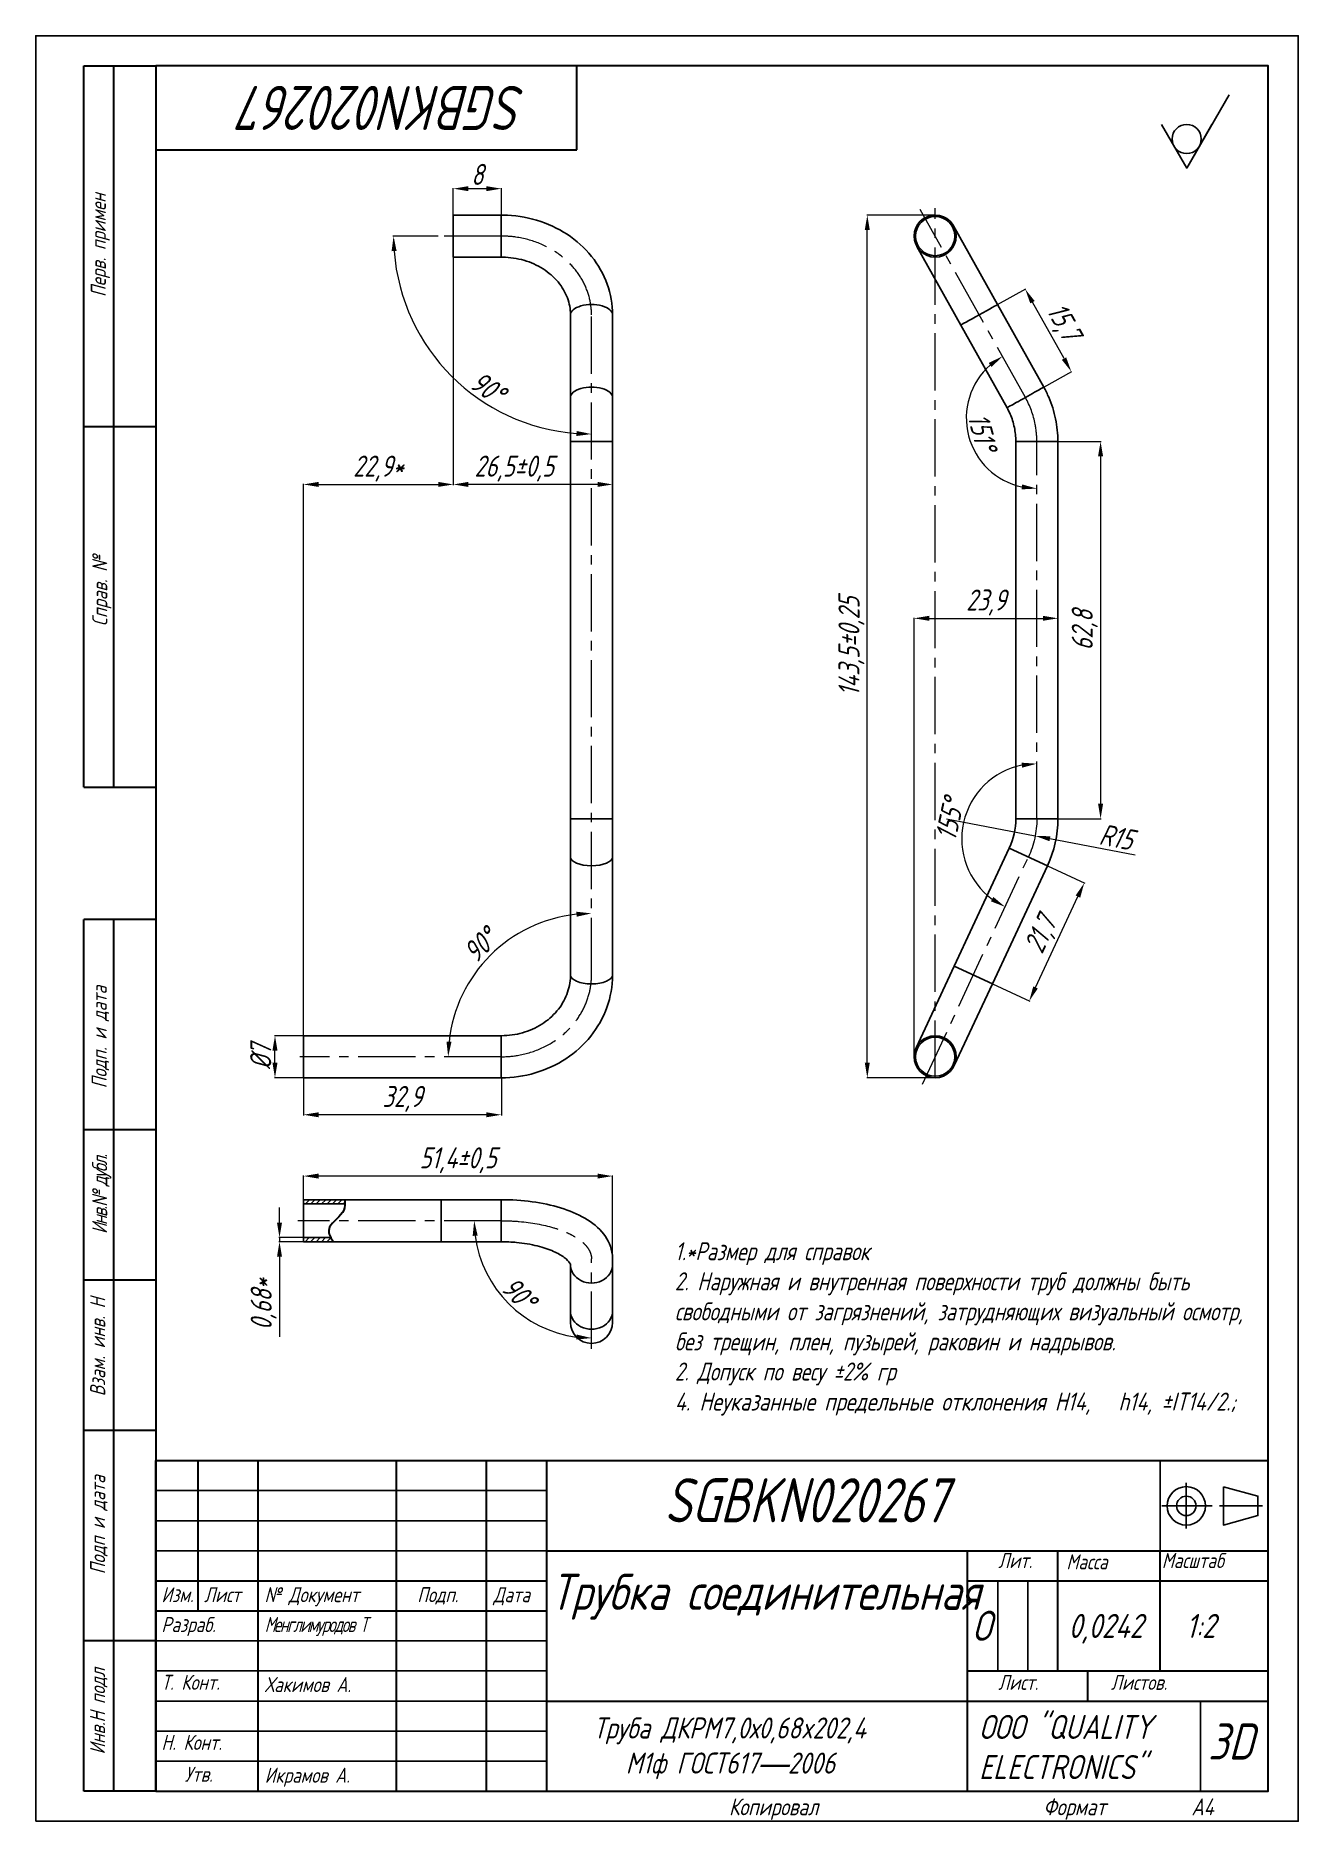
# Model space of a CAD drawing. Header units: millimetres. Extents: x 937859 to 970574, y 987894 to 996517.
# Drawn here: x 966679.4 to 966889.4, y 992335.5 to 992632.5 of the extents above; entities that cross this region are included whole.
import ezdxf

# ---------------------------------------------------------------- set-up
doc = ezdxf.new("R2010")
doc.units = ezdxf.units.MM
doc.header["$LTSCALE"] = 0.5
doc.linetypes.add('CENTER', pattern=[0.6, 0.375, -0.075, 0.075, -0.075])
doc.linetypes.add('CENTER2', pattern=[28.575, 19.05, -3.175, 3.175, -3.175])
for name, color, linetype, lineweight in [('0.25-STAMP', 7, 'Continuous', 25), ('0.3-STAMP', 7, 'Continuous', 30), ('MD_Visible', 7, 'Continuous', 25), ('MD_Visible Narrow', 7, 'Continuous', 25)]:
    doc.layers.add(name, color=color, linetype=linetype, lineweight=lineweight)
doc.layers.add('DIMENSION', color=1, linetype='Continuous')
doc.styles.add('A2', font='GOST_A.TTF', dxfattribs={"width": 0.955, "oblique": 15, "height": 12})
doc.styles.add('SSBKN010703MD', font='GOST_A.TTF', dxfattribs={"width": 0.955, "oblique": 15, "height": 12})
doc.styles.get("Standard").update_dxf_attribs({"font": 'GOST_A.TTF', "oblique": 15})
doc.dimstyles.new('A4x1', dxfattribs={"dimtxt": 3.5, "dimasz": 2.5, "dimexe": 0.1, "dimexo": 0, "dimtad": 1, "dimtxsty": 'SSBKN010703MD', "dimcen": 2.5, "dimadec": 0, "dimazin": 0, "dimtfac": 1, "dimtmove": 0, "dimatfit": 3, "dimfxl": 1, "dimlwd": 9, "dimlwe": 9, "dimarcsym": 0})

msp = doc.modelspace()

# ---------------------------------------------------------------- texts
at = {"insert": (966760.972, 992616.829), "char_height": 8, "width": 58.0702, "attachment_point": 1, "rotation": 180, "style": 'A2'}
msp.add_mtext('{\\H0.91667x;SGBKN020267}', dxfattribs=at)
at = {"insert": (966785.674, 992431.817), "char_height": 3, "width": 99.83875, "attachment_point": 1, "style": 'A2'}
msp.add_mtext('1.*Размер для справок\\P2. Наружная и внутренная поверхности труб должны быть свободными от загрязнений, затрудняющих визуальный осмотр, без трещин, плен, пузырей, раковин и надрывов.\\P2. Допуск по весу ±2% гр\\P{\\W1;\\C0;4. Неуказанные предельные отклонения H14,   h14, ±IT14/2.;}', dxfattribs=at)
at = {"char_height": 2.5, "attachment_point": 1, "rotation": 90}
for s, width, insert in [('Взам. инв. Н', 23.14272, (966688.421, 992406.192)), ('Подп и дата', 23.14272, (966688.421, 992376.587)), ('Инв.Н подл', 20.82714, (966688.404, 992346.62))]:
    msp.add_mtext_dynamic_manual_height_columns(s, width=width, gutter_width=12.5, heights=[0], dxfattribs=dict(at, insert=insert))
at = {"ltscale": 0.5, "insert": (966783.933, 992392.563), "char_height": 8, "width": 82.33636, "attachment_point": 1, "style": 'A2'}
msp.add_mtext('{\\H0.91667x;SGBKN020267}', dxfattribs=at)
at = {"lineweight": 25, "attachment_point": 1}
for s, width, insert, char_height in [('Лит.', 12.39236, (966839.456, 992380.128), 2.5), ('Масса', 25.87719, (966850.796, 992379.909), 2.5), ('Масштаб', 12.39236, (966866.673, 992380.128), 2.5), ('Изм.', 4.19506, (966700.277, 992374.442), 2.5), ('Лист', 4.19506, (966707.369, 992374.442), 2.5), ('№ Документ', 37.18745, (966717.426, 992374.442), 2.5), ('Подп.', 4.19506, (966742.826, 992374.442), 2.5), ('Дата', 4.19506, (966755.494, 992374.442), 2.5), ('Разраб.', 4.19506, (966700.277, 992369.476), 2.5), ('{\\Q15;\\W0.9;\\T0.85;Менглимуродов Т}', 110.47366, (966717.46, 992369.476), 2.5), ('O', 4.40175, (966834.968, 992370.519), 5), ('0,0242', 12.39236, (966851.159, 992369.997), 4), ('1:2', 12.39236, (966870.703, 992369.997), 4), ('Т. Конт.', 94.43427, (966700.277, 992359.868), 2.5), ('Хакимов А.', 64.98348, (966717.46, 992359.495), 2.5), ('Лист.', 12.39236, (966839.456, 992359.854), 2.5), ('Листов.', 12.39236, (966858.191, 992359.854), 2.5), ('ООО "QUALITY\\PELECTRONICS"', 159.71271, (966836.272, 992353.189), 4), ('3D', 12.39236, (966874.347, 992351.774), 6), ('Н. Конт.', 90.98869, (966700.277, 992349.867), 2.5), ('Утв.', 10.89426, (966704.156, 992344.567), 2.5), ('Икрамов А.', 77.55986, (966717.46, 992344.415), 2.5)]:
    msp.add_mtext_dynamic_manual_height_columns(s, width=width, gutter_width=19.446, heights=[0], dxfattribs=dict(at, insert=insert, char_height=char_height))
at = {"attachment_point": 1}
for s, heights, insert, char_height in [('\\pxqc;Трубка соединительная', [0], (966764.661, 992376.668), 6), ('\\pxqc;Копировал', [4.979], (966766.009, 992339.298), 2.8), ('\\pxqc;Формат', [4.979], (966816.056, 992339.298), 2.8), ('\\pxqc;A4', [4.979], (966837.37, 992339.298), 2.8)]:
    msp.add_mtext_dynamic_manual_height_columns(s, width=72.16431, gutter_width=0.554, heights=heights, dxfattribs=dict(at, insert=insert, char_height=char_height))
at = {"insert": (966772.126, 992352.77), "char_height": 3.5, "width": 67.19986, "attachment_point": 1}
msp.add_mtext('Труба ДКРМ7,0х0,68x202,4\\P   M1ф ГОСТ617{\\fArial|b0|i0|c204|p34;—}2006 ', dxfattribs=at)
at = {"layer": 'DIMENSION', "color": 250, "linetype": 'CENTER', "ltscale": 0.25, "char_height": 2.5, "attachment_point": 1, "rotation": 90}
for s, width, insert in [('{\\C0;Перв. примен}', 26.48367, (966688.534, 992589.04)), ('\\pt2.5;{\\C0;Справ. №}', 19.4592, (966688.769, 992534.289)), ('{\\C0;Подп. и дата}', 33, (966688.677, 992457.411)), ('{\\T0.85;\\C0;Инв.№ дубл.}', 24, (966688.749, 992433.186))]:
    msp.add_mtext_dynamic_manual_height_columns(s, width=width, gutter_width=60, heights=[0], dxfattribs=dict(at, insert=insert))

# ---------------------------------------------------------------- blocks, each defined once
blk = doc.blocks.new('*D256')
at = {"color": 0, "lineweight": 9, "transparency": 16777216}
for p, q in [((966748.81, 992599.17), (966748.81, 992607.16)), ((966751.31, 992607.06), (966754.31, 992607.06)), ((966756.81, 992599.17), (966756.81, 992607.16))]:
    blk.add_line(p, q, dxfattribs=at)
at = {"color": 0, "transparency": 16777216}
for points in [[(966751.31, 992607.47), (966751.31, 992606.64), (966748.81, 992607.06)], [(966754.31, 992607.47), (966754.31, 992606.64), (966756.81, 992607.06)]]:
    blk.add_solid(points, dxfattribs=at)
at = {"layer": 'Defpoints', "color": 0, "transparency": 16777216}
for p in [(966756.81, 992607.06), (966748.81, 992599.17), (966756.81, 992599.17)]:
    blk.add_point(p, dxfattribs=at)
at = {"color": 0, "transparency": 16777216, "insert": (966752.81, 992609.43), "char_height": 3.5, "attachment_point": 5, "style": 'SSBKN010703MD'}
blk.add_mtext('8', dxfattribs=at)
blk = doc.blocks.new('*D257')
at = {"color": 0, "lineweight": 9, "transparency": 16777216}
for p, q in [((966748.81, 992595.67), (966748.81, 992557.76)), ((966775.31, 992572.33), (966775.31, 992557.76)), ((966772.81, 992557.86), (966751.31, 992557.86))]:
    blk.add_line(p, q, dxfattribs=at)
at = {"color": 0, "transparency": 16777216}
for points in [[(966751.31, 992558.28), (966751.31, 992557.45), (966748.81, 992557.86)], [(966772.81, 992558.28), (966772.81, 992557.45), (966775.31, 992557.86)]]:
    blk.add_solid(points, dxfattribs=at)
at = {"layer": 'Defpoints', "color": 0, "transparency": 16777216}
for p in [(966748.81, 992595.67), (966775.31, 992572.33), (966748.81, 992557.86)]:
    blk.add_point(p, dxfattribs=at)
at = {"color": 0, "transparency": 16777216, "insert": (966758.95, 992560.5), "char_height": 3.5, "attachment_point": 5, "style": 'SSBKN010703MD'}
blk.add_mtext('26,5%%P0,5', dxfattribs=at)
blk = doc.blocks.new('*D258')
at = {"color": 0, "lineweight": 9, "transparency": 16777216}
for p, q in [((966839.35, 992587.78), (966844.03, 992590.4)), ((966850.4, 992578.79), (966845.16, 992588.17)), ((966847.03, 992574.04), (966851.71, 992576.66))]:
    blk.add_line(p, q, dxfattribs=at)
at = {"color": 0, "transparency": 16777216}
for points in [[(966845.52, 992588.37), (966844.79, 992587.97), (966843.94, 992590.35)], [(966850.76, 992578.99), (966850.04, 992578.59), (966851.62, 992576.61)]]:
    blk.add_solid(points, dxfattribs=at)
at = {"layer": 'Defpoints', "color": 0, "transparency": 16777216}
for p in [(966843.94, 992590.35), (966839.35, 992587.78), (966847.03, 992574.04)]:
    blk.add_point(p, dxfattribs=at)
at = {"color": 0, "transparency": 16777216, "insert": (966850.08, 992584.77), "char_height": 3.5, "attachment_point": 5, "rotation": 299.1998, "style": 'SSBKN010703MD'}
blk.add_mtext('15,7', dxfattribs=at)
blk = doc.blocks.new('*D259')
at = {"color": 0, "lineweight": 9, "transparency": 16777216}
for p, q in [((966849.38, 992565.02), (966856.58, 992565.02)), ((966856.48, 992562.52), (966856.48, 992504.75)), ((966849.38, 992502.25), (966856.58, 992502.25))]:
    blk.add_line(p, q, dxfattribs=at)
at = {"color": 0, "transparency": 16777216}
for points in [[(966856.06, 992562.52), (966856.9, 992562.52), (966856.48, 992565.02)], [(966856.06, 992504.75), (966856.9, 992504.75), (966856.48, 992502.25)]]:
    blk.add_solid(points, dxfattribs=at)
at = {"layer": 'Defpoints', "color": 0, "transparency": 16777216}
for p in [(966849.38, 992565.02), (966849.38, 992502.25), (966856.48, 992502.25)]:
    blk.add_point(p, dxfattribs=at)
at = {"color": 0, "transparency": 16777216, "insert": (966853.84, 992533.63), "char_height": 3.5, "attachment_point": 5, "rotation": 90, "style": 'SSBKN010703MD'}
blk.add_mtext('62,8', dxfattribs=at)
blk = doc.blocks.new('*D260')
at = {"color": 0, "lineweight": 9, "transparency": 16777216}
for p, q in [((966847.64, 992494.43), (966853.86, 992491.53)), ((966845.66, 992474.2), (966852.71, 992489.31)), ((966838.48, 992474.79), (966844.7, 992471.89))]:
    blk.add_line(p, q, dxfattribs=at)
at = {"color": 0, "transparency": 16777216}
for points in [[(966852.33, 992489.49), (966853.09, 992489.13), (966853.77, 992491.58)], [(966845.28, 992474.37), (966846.04, 992474.02), (966844.61, 992471.93)]]:
    blk.add_solid(points, dxfattribs=at)
at = {"layer": 'Defpoints', "color": 0, "transparency": 16777216}
for p in [(966847.64, 992494.43), (966853.77, 992491.58), (966838.48, 992474.79)]:
    blk.add_point(p, dxfattribs=at)
at = {"color": 0, "transparency": 16777216, "insert": (966846.79, 992482.87), "char_height": 3.5, "attachment_point": 5, "rotation": 65, "style": 'SSBKN010703MD'}
blk.add_mtext('21,7', dxfattribs=at)
blk = doc.blocks.new('*D261')
at = {"color": 0, "lineweight": 9, "ltscale": 0.5, "transparency": 16777216}
for p, q in [((966723.9, 992459.17), (966723.9, 992452.92)), ((966756.81, 992459.17), (966756.81, 992452.92)), ((966754.31, 992453.02), (966726.4, 992453.02))]:
    blk.add_line(p, q, dxfattribs=at)
at = {"color": 0, "ltscale": 0.5, "transparency": 16777216}
for points in [[(966726.4, 992453.43), (966726.4, 992452.6), (966723.9, 992453.02)], [(966754.31, 992453.43), (966754.31, 992452.6), (966756.81, 992453.02)]]:
    blk.add_solid(points, dxfattribs=at)
at = {"layer": 'Defpoints', "color": 0, "ltscale": 0.5, "transparency": 16777216}
for p in [(966723.9, 992459.17), (966756.81, 992459.17), (966723.9, 992453.02)]:
    blk.add_point(p, dxfattribs=at)
at = {"color": 0, "ltscale": 0.5, "transparency": 16777216, "insert": (966740.36, 992455.66), "char_height": 3.5, "attachment_point": 5, "style": 'SSBKN010703MD'}
blk.add_mtext('32,9', dxfattribs=at)
blk = doc.blocks.new('*D262')
at = {"color": 0, "lineweight": 9, "ltscale": 0.5, "transparency": 16777216}
blk.add_arc((966771.81, 992462.67), 23.83, 96.0125, 173.9875, dxfattribs=at)
at = {"color": 0, "ltscale": 0.5, "transparency": 16777216}
for points in [[(966769.29, 992486.79), (966769.33, 992485.96), (966771.81, 992486.51)], [(966748.52, 992465.15), (966747.69, 992465.19), (966747.97, 992462.67)]]:
    blk.add_solid(points, dxfattribs=at)
at = {"layer": 'Defpoints', "color": 0, "ltscale": 0.5, "transparency": 16777216}
for p in [(966771.81, 992586.08), (966771.81, 992476.27), (966751.17, 992474.59), (966723.3, 992462.67), (966756.81, 992462.67)]:
    blk.add_point(p, dxfattribs=at)
at = {"color": 0, "ltscale": 0.5, "transparency": 16777216, "insert": (966753.27, 992481.21), "char_height": 3.5, "attachment_point": 5, "rotation": 45, "style": 'SSBKN010703MD'}
blk.add_mtext('90°', dxfattribs=at)
blk = doc.blocks.new('*D263')
at = {"color": 0, "lineweight": 9, "ltscale": 0.5, "transparency": 16777216}
blk.add_line((966746.29, 992599.17), (966738.78, 992599.17), dxfattribs=at)
blk.add_arc((966771.81, 992599.17), 32.93, 184.3506, 265.6494, dxfattribs=at)
at = {"color": 0, "ltscale": 0.5, "transparency": 16777216}
for points in [[(966738.56, 992596.66), (966739.39, 992596.69), (966738.88, 992599.17)], [(966769.33, 992566.75), (966769.29, 992565.92), (966771.81, 992566.24)]]:
    blk.add_solid(points, dxfattribs=at)
at = {"layer": 'Defpoints', "color": 0, "ltscale": 0.5, "transparency": 16777216}
for p in [(966746.29, 992599.17), (966756.81, 992599.17), (966771.81, 992586.08), (966743.29, 992582.71), (966771.81, 992476.27)]:
    blk.add_point(p, dxfattribs=at)
at = {"color": 0, "ltscale": 0.5, "transparency": 16777216, "insert": (966754.52, 992573.98), "char_height": 3.5, "attachment_point": 5, "rotation": 325.5395, "style": 'SSBKN010703MD'}
blk.add_mtext('90°', dxfattribs=at)
blk = doc.blocks.new('*D264')
at = {"color": 0, "lineweight": 9, "ltscale": 0.5, "transparency": 16777216}
for p, q in [((966825.47, 992462.67), (966825.47, 992535.69)), ((966827.97, 992535.59), (966846.88, 992535.59)), ((966849.38, 992502.25), (966849.38, 992535.69))]:
    blk.add_line(p, q, dxfattribs=at)
at = {"color": 0, "ltscale": 0.5, "transparency": 16777216}
for points in [[(966827.97, 992536.01), (966827.97, 992535.18), (966825.47, 992535.59)], [(966846.88, 992536.01), (966846.88, 992535.18), (966849.38, 992535.59)]]:
    blk.add_solid(points, dxfattribs=at)
at = {"layer": 'Defpoints', "color": 0, "ltscale": 0.5, "transparency": 16777216}
for p in [(966849.38, 992535.59), (966849.38, 992502.25), (966825.47, 992462.67)]:
    blk.add_point(p, dxfattribs=at)
at = {"color": 0, "ltscale": 0.5, "transparency": 16777216, "insert": (966837.43, 992538.23), "char_height": 3.5, "attachment_point": 5, "style": 'SSBKN010703MD'}
blk.add_mtext('23,9', dxfattribs=at)
blk = doc.blocks.new('*D265')
at = {"color": 0, "lineweight": 9, "ltscale": 0.5, "transparency": 16777216}
blk.add_arc((966845.88, 992568.92), 11.74, 131.4241, 257.7757, dxfattribs=at)
at = {"color": 0, "ltscale": 0.5, "transparency": 16777216}
for points in [[(966837.87, 992578.07), (966838.35, 992577.39), (966840.15, 992579.17)], [(966843.44, 992557.86), (966843.35, 992557.04), (966845.88, 992557.18)]]:
    blk.add_solid(points, dxfattribs=at)
at = {"layer": 'Defpoints', "color": 0, "ltscale": 0.5, "transparency": 16777216}
for p in [(966826.5, 992603.61), (966834.34, 992571.07), (966843.97, 992572.33), (966845.88, 992565.02), (966845.88, 992502.25)]:
    blk.add_point(p, dxfattribs=at)
at = {"color": 0, "ltscale": 0.5, "transparency": 16777216, "insert": (966836.82, 992566.56), "char_height": 3.5, "attachment_point": 5, "rotation": 284.5999, "style": 'SSBKN010703MD'}
blk.add_mtext('151°', dxfattribs=at)
blk = doc.blocks.new('*D266')
at = {"color": 0, "lineweight": 9, "ltscale": 0.5, "transparency": 16777216}
blk.add_arc((966845.88, 992498.92), 12.49, 101.4864, 233.5136, dxfattribs=at)
at = {"color": 0, "ltscale": 0.5, "transparency": 16777216}
for points in [[(966843.35, 992511.58), (966843.43, 992510.75), (966845.88, 992511.41)], [(966838.66, 992489.24), (966838.24, 992488.52), (966840.6, 992487.6)]]:
    blk.add_solid(points, dxfattribs=at)
at = {"layer": 'Defpoints', "color": 0, "ltscale": 0.5, "transparency": 16777216}
for p in [(966845.88, 992565.02), (966836.08, 992506.67), (966845.88, 992502.25), (966844.47, 992495.91), (966826.86, 992458.13)]:
    blk.add_point(p, dxfattribs=at)
at = {"color": 0, "ltscale": 0.5, "transparency": 16777216, "insert": (966831.36, 992502.14), "char_height": 3.5, "attachment_point": 5, "rotation": 77.5, "style": 'SSBKN010703MD'}
blk.add_mtext('155°', dxfattribs=at)
blk = doc.blocks.new('*D267')
at = {"color": 0, "lineweight": 9, "ltscale": 0.5, "transparency": 16777216}
blk.add_arc((966771.81, 992435.4), 19.51, 187.3462, 262.6537, dxfattribs=at)
at = {"color": 0, "ltscale": 0.5, "transparency": 16777216}
for points in [[(966752.04, 992432.87), (966752.87, 992432.93), (966752.3, 992435.4)], [(966769.34, 992416.46), (966769.29, 992415.63), (966771.81, 992415.88)]]:
    blk.add_solid(points, dxfattribs=at)
at = {"layer": 'Defpoints', "color": 0, "ltscale": 0.5, "transparency": 16777216}
for p in [(966722.95, 992435.4), (966756.81, 992435.4), (966771.81, 992429.06), (966754.91, 992425.64), (966771.81, 992414.08)]:
    blk.add_point(p, dxfattribs=at)
at = {"color": 0, "ltscale": 0.5, "transparency": 16777216, "insert": (966759.69, 992423.28), "char_height": 3.5, "attachment_point": 5, "rotation": 315, "style": 'SSBKN010703MD'}
blk.add_mtext('90°', dxfattribs=at)
blk = doc.blocks.new('*D268')
at = {"color": 0, "lineweight": 9, "ltscale": 0.5, "transparency": 16777216}
for p, q in [((966748.81, 992599.17), (966748.81, 992557.76)), ((966723.9, 992466.17), (966723.9, 992557.96)), ((966726.4, 992557.86), (966746.31, 992557.86))]:
    blk.add_line(p, q, dxfattribs=at)
at = {"color": 0, "ltscale": 0.5, "transparency": 16777216}
for points in [[(966726.4, 992558.28), (966726.4, 992557.45), (966723.9, 992557.86)], [(966746.31, 992558.28), (966746.31, 992557.45), (966748.81, 992557.86)]]:
    blk.add_solid(points, dxfattribs=at)
at = {"layer": 'Defpoints', "color": 0, "ltscale": 0.5, "transparency": 16777216}
for p in [(966748.81, 992599.17), (966748.81, 992557.86), (966723.9, 992466.17)]:
    blk.add_point(p, dxfattribs=at)
at = {"color": 0, "ltscale": 0.5, "transparency": 16777216, "insert": (966736.36, 992560.5), "char_height": 3.5, "attachment_point": 5, "style": 'SSBKN010703MD'}
blk.add_mtext('22,9*', dxfattribs=at)
blk = doc.blocks.new('*D269')
at = {"color": 0, "lineweight": 9, "ltscale": 0.5, "transparency": 16777216}
for p, q in [((966723.9, 992438.9), (966723.9, 992442.92)), ((966772.81, 992442.82), (966726.4, 992442.82)), ((966775.31, 992424.24), (966775.31, 992442.92))]:
    blk.add_line(p, q, dxfattribs=at)
at = {"color": 0, "ltscale": 0.5, "transparency": 16777216}
for points in [[(966726.4, 992443.23), (966726.4, 992442.4), (966723.9, 992442.82)], [(966772.81, 992443.23), (966772.81, 992442.4), (966775.31, 992442.82)]]:
    blk.add_solid(points, dxfattribs=at)
at = {"layer": 'Defpoints', "color": 0, "ltscale": 0.5, "transparency": 16777216}
for p in [(966723.9, 992442.82), (966723.9, 992438.9), (966775.31, 992424.24)]:
    blk.add_point(p, dxfattribs=at)
at = {"color": 0, "ltscale": 0.5, "transparency": 16777216, "insert": (966749.61, 992445.45), "char_height": 3.5, "attachment_point": 5, "style": 'SSBKN010703MD'}
blk.add_mtext('51,4%%P0,5', dxfattribs=at)
blk = doc.blocks.new('*D270')
at = {"color": 0, "lineweight": 9, "ltscale": 0.5, "transparency": 16777216}
for p, q in [((966830.88, 992502.25), (966845.61, 992499.4)), ((966862.21, 992496.19), (966848.06, 992498.93))]:
    blk.add_line(p, q, dxfattribs=at)
at = {"color": 0, "ltscale": 0.5, "transparency": 16777216}
blk.add_solid([(966848.14, 992499.34), (966847.98, 992498.52), (966845.61, 992499.4)], dxfattribs=at)
at = {"layer": 'Defpoints', "color": 0, "ltscale": 0.5, "transparency": 16777216}
for p in [(966830.88, 992502.25), (966845.61, 992499.4)]:
    blk.add_point(p, dxfattribs=at)
at = {"color": 0, "ltscale": 0.5, "transparency": 16777216, "insert": (966859.12, 992499.21), "char_height": 3.5, "attachment_point": 5, "rotation": 349.0606, "style": 'SSBKN010703MD'}
blk.add_mtext('R15', dxfattribs=at)
blk = doc.blocks.new('*D271')
at = {"color": 0, "lineweight": 9, "ltscale": 0.5, "transparency": 16777216}
for p, q in [((966828.97, 992602.67), (966817.58, 992602.67)), ((966817.68, 992461.67), (966817.68, 992600.17)), ((966828.97, 992459.17), (966817.58, 992459.17))]:
    blk.add_line(p, q, dxfattribs=at)
at = {"color": 0, "ltscale": 0.5, "transparency": 16777216}
for points in [[(966817.26, 992600.17), (966818.09, 992600.17), (966817.68, 992602.67)], [(966817.26, 992461.67), (966818.09, 992461.67), (966817.68, 992459.17)]]:
    blk.add_solid(points, dxfattribs=at)
at = {"layer": 'Defpoints', "color": 0, "ltscale": 0.5, "transparency": 16777216}
for p in [(966817.68, 992602.67), (966828.97, 992602.67), (966828.97, 992459.17)]:
    blk.add_point(p, dxfattribs=at)
at = {"color": 0, "ltscale": 0.5, "transparency": 16777216, "insert": (966815.04, 992530.92), "char_height": 3.5, "width": 11.0627, "attachment_point": 5, "rotation": 90, "style": 'SSBKN010703MD'}
blk.add_mtext('143,5%%P0,25', dxfattribs=at)
blk = doc.blocks.new('*D272')
at = {"color": 0, "lineweight": 9, "ltscale": 0.5, "transparency": 16777216}
for p, q in [((966719.91, 992435.08), (966719.91, 992437.58)), ((966723.9, 992432.58), (966719.81, 992432.58)), ((966723.9, 992431.9), (966719.81, 992431.9)), ((966719.91, 992432.58), (966719.91, 992431.9)), ((966719.91, 992429.4), (966719.91, 992416.1))]:
    blk.add_line(p, q, dxfattribs=at)
at = {"color": 0, "ltscale": 0.5, "transparency": 16777216}
for points in [[(966719.5, 992435.08), (966720.33, 992435.08), (966719.91, 992432.58)], [(966719.5, 992429.4), (966720.33, 992429.4), (966719.91, 992431.9)]]:
    blk.add_solid(points, dxfattribs=at)
at = {"layer": 'Defpoints', "color": 0, "ltscale": 0.5, "transparency": 16777216}
for p in [(966719.91, 992431.9), (966723.9, 992432.58), (966723.9, 992431.9)]:
    blk.add_point(p, dxfattribs=at)
at = {"color": 0, "ltscale": 0.5, "transparency": 16777216, "insert": (966717.28, 992421.5), "char_height": 3.5, "attachment_point": 5, "rotation": 90, "style": 'SSBKN010703MD'}
blk.add_mtext('0,68*', dxfattribs=at)
blk = doc.blocks.new('*D273')
at = {"color": 0, "lineweight": 9, "ltscale": 0.5, "transparency": 16777216}
for p, q in [((966723.9, 992466.17), (966719.06, 992466.17)), ((966719.16, 992461.67), (966719.16, 992463.67)), ((966723.9, 992459.17), (966719.06, 992459.17))]:
    blk.add_line(p, q, dxfattribs=at)
at = {"color": 0, "ltscale": 0.5, "transparency": 16777216}
for points in [[(966718.74, 992463.67), (966719.58, 992463.67), (966719.16, 992466.17)], [(966718.74, 992461.67), (966719.58, 992461.67), (966719.16, 992459.17)]]:
    blk.add_solid(points, dxfattribs=at)
at = {"layer": 'Defpoints', "color": 0, "ltscale": 0.5, "transparency": 16777216}
for p in [(966719.16, 992466.17), (966723.9, 992466.17), (966723.9, 992459.17)]:
    blk.add_point(p, dxfattribs=at)
at = {"color": 0, "ltscale": 0.5, "transparency": 16777216, "insert": (966716.79, 992462.67), "char_height": 3.5, "attachment_point": 5, "rotation": 90, "style": 'SSBKN010703MD'}
blk.add_mtext('%%C7', dxfattribs=at)

# ---------------------------------------------------------------- dimensions: what is measured, and where the dimension line sits
dim = msp.add_linear_dim(base=(966756.809, 992607.055), p1=(966748.809, 992599.171), p2=(966756.809, 992599.171), dimstyle='A4x1')
dim.commit()
dim.dimension.update_dxf_attribs({"geometry": '*D256', "text_midpoint": (966752.809, 992609.432)})
at = {"ltscale": 0.5}
for base, p1, p2, angle, text, picture, middle in [((966817.677, 992602.671), (966828.973, 992459.171), (966828.973, 992602.671), 90, '<>%%P0,25', '*D271', (966815.038, 992530.921)), ((966719.161, 992466.171), (966723.902, 992459.171), (966723.902, 992466.171), 270, '%%C<>', '*D273', (966716.785, 992462.671)), ((966719.915, 992431.896), (966723.902, 992432.576), (966723.902, 992431.896), 270, '<>*', '*D272', (966717.276, 992421.496))]:
    dim = msp.add_linear_dim(base=base, p1=p1, p2=p2, angle=angle, text=text, dimstyle='A4x1', dxfattribs=at)
    dim.commit()
    dim.dimension.update_dxf_attribs({"geometry": picture, "text_midpoint": middle})
for base, line1, line2, picture, middle in [((966834.336, 992571.07), ((966843.972, 992572.334), (966826.495, 992603.605)), ((966845.878, 992502.249), (966845.878, 992565.016)), '*D265', (966836.817, 992566.563)), ((966751.167, 992474.589), ((966771.809, 992476.266), (966771.809, 992586.077)), ((966756.809, 992462.671), (966723.3, 992462.671)), '*D262', (966753.275, 992481.205)), ((966836.08, 992506.671), ((966845.878, 992502.249), (966845.878, 992565.016)), ((966826.856, 992458.131), (966844.473, 992495.91)), '*D266', (966831.363, 992502.142)), ((966754.911, 992425.64), ((966771.809, 992414.077), (966771.809, 992429.056)), ((966756.809, 992435.396), (966722.948, 992435.396)), '*D267', (966759.692, 992423.279))]:
    dim = msp.add_angular_dim_2l(base=base, line1=line1, line2=line2, dimstyle='A4x1', dxfattribs=at)
    dim.commit()
    dim.dimension.update_dxf_attribs({"geometry": picture, "text_midpoint": middle})
for base, p1, p2, text, picture, middle in [((966748.809, 992557.862), (966723.902, 992466.171), (966748.809, 992599.171), '22,9*', '*D268', (966736.355, 992560.501)), ((966723.902, 992453.018), (966756.809, 992459.171), (966723.902, 992459.171), '32,9', '*D261', (966740.355, 992455.657)), ((966723.902, 992442.815), (966775.309, 992424.238), (966723.902, 992438.896), '51,4%%P0,5', '*D269', (966749.605, 992445.454))]:
    dim = msp.add_linear_dim(base=base, p1=p1, p2=p2, text=text, dimstyle='A4x1', dxfattribs=at)
    dim.commit()
    dim.dimension.update_dxf_attribs({"geometry": picture, "text_midpoint": middle})
dim = msp.add_angular_dim_2l(base=(966743.289, 992582.705), line1=((966756.809, 992599.171), (966746.292, 992599.171)), line2=((966771.809, 992476.266), (966771.809, 992586.077)), dimstyle='A4x1', dxfattribs=at)
dim.commit()
dim.dimension.update_dxf_attribs({"geometry": '*D263', "text_midpoint": (966753.175, 992572.019), "dimtype": 162})
dim = msp.add_linear_dim(base=(966748.809, 992557.862), p1=(966775.309, 992572.334), p2=(966748.809, 992595.671), text='<>%%P0,5', dimstyle='A4x1')
dim.commit()
dim.dimension.update_dxf_attribs({"geometry": '*D257', "text_midpoint": (966758.947, 992557.862), "dimtype": 160})
for p1, p2, distance, text, picture, middle in [((966847.027, 992574.042), (966839.346, 992587.785), -5.261, '15,7', '*D258', (966850.083, 992584.767)), ((966838.485, 992474.787), (966847.645, 992494.431), -6.754, '21,7', '*D260', (966846.794, 992482.87))]:
    dim = msp.add_aligned_dim(p1=p1, p2=p2, distance=distance, text=text, dimstyle='A4x1')
    dim.commit()
    dim.dimension.update_dxf_attribs({"geometry": picture, "text_midpoint": middle})
dim = msp.add_linear_dim(base=(966856.481, 992502.249), p1=(966849.378, 992565.016), p2=(966849.378, 992502.249), angle=90, text='62,8', dimstyle='A4x1')
dim.commit()
dim.dimension.update_dxf_attribs({"geometry": '*D259', "text_midpoint": (966853.843, 992533.633)})
dim = msp.add_linear_dim(base=(966849.378, 992535.5919), p1=(966825.4732, 992462.6713), p2=(966849.378, 992502.249), dimstyle='A4x1', dxfattribs=at)
dim.commit()
dim.dimension.update_dxf_attribs({"geometry": '*D264', "text_midpoint": (966837.4256, 992535.5919), "dimtype": 160})
dim = msp.add_radius_dim(center=(966830.878, 992502.249), mpoint=(966845.605, 992499.402), dimstyle='A4x1', dxfattribs=at)
dim.commit()
dim.dimension.update_dxf_attribs({"geometry": '*D270', "text_midpoint": (966858.672, 992496.877), "dimtype": 164})

# ---------------------------------------------------------------- hatches: boundary and pattern name
at = {"lineweight": 9, "ltscale": 0.5}
h = msp.add_hatch(dxfattribs=at)
h.set_pattern_fill('ANSI31', color=256, scale=0.2)
h.set_pattern_definition([(45, (964999.8074, 990456.96085), (-0.4490128, 0.4490128), [])])
edge = h.paths.add_edge_path()
edge.add_line((966723.902, 992438.896), (966723.902, 992438.216))
edge.add_line((966723.902, 992438.216), (966730.805, 992438.216))
edge.add_spline(control_points=[(966730.805, 992438.216), (966730.809, 992438.438), (966730.793, 992438.665), (966730.766, 992438.896)], knot_values=[1.0009145, 1.0009145, 1.0009145, 1.0009145, 1.6698624, 1.6698624, 1.6698624, 1.6698624], degree=3, periodic=0)
edge.add_line((966730.766, 992438.896), (966723.902, 992438.896))
edge = h.paths.add_edge_path()
edge.add_spline(control_points=[(966728.909, 992431.896), (966728.728, 992432.125), (966728.572, 992432.352), (966728.447, 992432.576)], knot_values=[8.6751604, 8.6751604, 8.6751604, 8.6751604, 9.4883827, 9.4883827, 9.4883827, 9.4883827], degree=3, periodic=0)
edge.add_line((966728.447, 992432.576), (966723.902, 992432.576))
edge.add_line((966723.902, 992432.576), (966723.902, 992431.896))
edge.add_line((966723.902, 992431.896), (966728.909, 992431.896))

# ---------------------------------------------------------------- linework, layer by layer
at = {"color": 0}
msp.add_line((966870.805, 992610.477), (966877.847, 992622.674), dxfattribs=at)
at = {"linetype": 'CENTER2', "lineweight": 9}
msp.add_line((966828.973, 992459.171), (966828.973, 992603.832), dxfattribs=at)
for p, q in [((966866.364, 992380.5), (966866.364, 992395.5)), ((966873.109, 992355.5), (966873.109, 992340.5))]:
    msp.add_line(p, q)
at = {"lineweight": 25}
for p, q in [((966870.736, 992391.772), (966870.736, 992384.228)), ((966866.642, 992387.963), (966875.017, 992387.963)), ((966876.254, 992387.963), (966883.393, 992387.963))]:
    msp.add_line(p, q, dxfattribs=at)
at = {"color": 0}
msp.add_lwpolyline([(966866.607, 992617.747), (966870.805, 992610.477), (966875.002, 992617.747)], dxfattribs=at)
at = {"lineweight": 25}
msp.add_lwpolyline([(966876.906, 992391.158), (966882.644, 992389.58), (966882.644, 992387.963), (966882.644, 992386.345), (966876.906, 992384.767), (966876.906, 992387.963)], close=True, dxfattribs=at)
at = {"color": 0}
msp.add_circle((966870.805, 992615.323), 2.423, dxfattribs=at)
at = {"lineweight": 25}
for radius in [3.196, 1.618]:
    msp.add_circle((966870.736, 992387.963), radius, dxfattribs=at)
at = {"lineweight": 30, "ltscale": 0.5}
msp.add_open_spline([(966730.766, 992438.896), (966730.838, 992438.279), (966730.811, 992436.466), (966727.499, 992434.565), (966728.236, 992432.749), (966728.909, 992431.896)], degree=3, knots=[1.0009145, 1.0009145, 1.0009145, 1.0009145, 2.7917911, 6.4611758, 9.4883827, 9.4883827, 9.4883827, 9.4883827], dxfattribs=at)
at = {"layer": '0.25-STAMP', "color": 0}
for p, q in [((966699.364, 992390.5), (966764.364, 992390.5)), ((966699.364, 992385.5), (966764.364, 992385.5)), ((966699.364, 992380.5), (966764.364, 992380.5)), ((966839.364, 992360.5), (966839.364, 992375.5)), ((966844.364, 992360.5), (966844.364, 992375.5)), ((966699.364, 992365.5), (966764.364, 992365.5)), ((966699.364, 992360.5), (966764.364, 992360.5)), ((966699.364, 992355.5), (966764.364, 992355.5)), ((966699.364, 992350.5), (966764.364, 992350.5)), ((966699.364, 992345.5), (966764.364, 992345.5))]:
    msp.add_line(p, q, dxfattribs=at)
at = {"layer": '0.25-STAMP'}
msp.add_lwpolyline([(966679.364, 992335.5), (966889.364, 992335.5), (966889.364, 992632.5), (966679.364, 992632.5), (966679.364, 992335.5)], dxfattribs=at)
at = {"layer": '0.3-STAMP', "color": 0}
for p, q in [((966687.364, 992507.5), (966687.364, 992627.5)), ((966687.364, 992627.5), (966699.364, 992627.5)), ((966692.364, 992507.5), (966692.364, 992627.5)), ((966699.364, 992627.5), (966699.364, 992507.5)), ((966687.364, 992567.5), (966699.364, 992567.5)), ((966687.364, 992507.5), (966699.364, 992507.5)), ((966687.364, 992340.5), (966687.364, 992485.5)), ((966699.364, 992485.5), (966687.364, 992485.5)), ((966692.364, 992340.5), (966692.364, 992485.5)), ((966699.364, 992485.5), (966699.364, 992340.5)), ((966699.364, 992450.5), (966687.364, 992450.5)), ((966699.364, 992425.5), (966687.364, 992425.5)), ((966699.364, 992400.5), (966687.364, 992400.5)), ((966699.364, 992395.5), (966884.364, 992395.5)), ((966699.364, 992340.5), (966699.364, 992395.5)), ((966706.364, 992370.5), (966706.364, 992395.5)), ((966716.364, 992340.5), (966716.364, 992395.5)), ((966739.364, 992340.5), (966739.364, 992395.5)), ((966754.364, 992340.5), (966754.364, 992395.5)), ((966764.364, 992340.5), (966764.364, 992395.5)), ((966884.364, 992340.5), (966884.364, 992395.5)), ((966764.364, 992380.5), (966884.364, 992380.5)), ((966834.364, 992340.5), (966834.364, 992380.5)), ((966849.364, 992360.5), (966849.364, 992380.5)), ((966866.364, 992360.5), (966866.364, 992380.5)), ((966699.364, 992375.5), (966764.364, 992375.5)), ((966834.364, 992375.5), (966884.364, 992375.5)), ((966699.364, 992370.5), (966764.364, 992370.5)), ((966699.364, 992365.5), (966687.364, 992365.5)), ((966834.364, 992360.5), (966884.364, 992360.5)), ((966854.364, 992355.5), (966854.364, 992360.5)), ((966764.364, 992355.5), (966884.364, 992355.5)), ((966699.364, 992340.5), (966687.364, 992340.5)), ((966699.364, 992340.5), (966884.364, 992340.5))]:
    msp.add_line(p, q, dxfattribs=at)
at = {"layer": '0.3-STAMP'}
for p, q in [((966769.364, 992627.5), (966699.364, 992627.5)), ((966769.364, 992613.5), (966769.364, 992627.5)), ((966699.364, 992613.5), (966769.364, 992613.5))]:
    msp.add_line(p, q, dxfattribs=at)
msp.add_lwpolyline([(966699.364, 992340.5), (966884.364, 992340.5), (966884.364, 992627.5), (966699.364, 992627.5), (966699.364, 992340.5)], dxfattribs=at)
at = {"layer": 'MD_Visible', "extrusion": (0, 1, 0)}
for p, q in [((966748.809, 992602.671), (966748.809, 992595.671)), ((966756.809, 992602.671), (966748.809, 992602.671)), ((966839.346, 992587.785), (966832.028, 992600.879)), ((966756.809, 992595.671), (966748.809, 992595.671)), ((966825.918, 992597.464), (966833.236, 992584.37)), ((966768.309, 992572.334), (966768.309, 992586.077)), ((966775.309, 992572.334), (966775.309, 992586.077)), ((966847.027, 992574.042), (966839.346, 992587.785)), ((966840.917, 992570.627), (966833.236, 992584.37)), ((966768.309, 992502.249), (966768.309, 992565.016)), ((966775.309, 992502.249), (966775.309, 992565.016)), ((966842.378, 992502.249), (966842.378, 992565.016)), ((966849.378, 992502.249), (966849.378, 992565.016)), ((966768.309, 992502.249), (966768.309, 992495.91)), ((966775.309, 992495.91), (966775.309, 992502.249)), ((966832.14, 992477.745), (966841.301, 992497.389)), ((966768.309, 992476.266), (966768.309, 992495.91)), ((966775.309, 992476.266), (966775.309, 992495.91)), ((966838.485, 992474.787), (966847.645, 992494.431)), ((966832.14, 992477.745), (966825.801, 992464.15)), ((966832.145, 992461.192), (966838.485, 992474.787)), ((966723.902, 992459.171), (966723.902, 992466.171)), ((966756.809, 992466.171), (966723.902, 992466.171)), ((966756.809, 992459.171), (966723.902, 992459.171))]:
    msp.add_line(p, q, dxfattribs=at)
at = {"layer": 'MD_Visible', "linetype": 'CENTER2', "lineweight": 9, "extrusion": (0, 1, 0)}
for p, q in [((966843.972, 992572.334), (966826.495, 992603.605)), ((966756.809, 992599.171), (966746.292, 992599.171)), ((966771.809, 992476.266), (966771.809, 992586.077)), ((966845.878, 992502.249), (966845.878, 992565.016)), ((966826.856, 992458.131), (966844.473, 992495.91)), ((966756.809, 992462.671), (966723.3, 992462.671))]:
    msp.add_line(p, q, dxfattribs=at)
at = {"layer": 'MD_Visible'}
for p, q in [((966723.902, 992431.896), (966723.902, 992438.896)), ((966746.809, 992438.896), (966723.902, 992438.896)), ((966730.805, 992438.216), (966723.902, 992438.216)), ((966746.809, 992438.896), (966746.809, 992431.896)), ((966756.809, 992438.896), (966746.809, 992438.896)), ((966728.447, 992432.576), (966723.902, 992432.576)), ((966746.809, 992431.896), (966723.902, 992431.896)), ((966756.809, 992431.896), (966746.809, 992431.896)), ((966775.309, 992429.056), (966775.309, 992428.093)), ((966768.309, 992428.079), (966768.309, 992419.896)), ((966768.309, 992420.397), (966768.309, 992428.078)), ((966775.309, 992420.397), (966775.309, 992428.078)), ((966768.309, 992420.397), (966768.309, 992418.491)), ((966775.309, 992418.491), (966775.309, 992420.397))]:
    msp.add_line(p, q, dxfattribs=at)
at = {"layer": 'MD_Visible', "linetype": 'CENTER2', "lineweight": 9}
for p, q in [((966756.809, 992435.396), (966722.948, 992435.396)), ((966771.809, 992414.077), (966771.809, 992429.056))]:
    msp.add_line(p, q, dxfattribs=at)
at = {"layer": 'MD_Visible'}
for radius in [3.5, 3.26]:
    msp.add_circle((966828.973, 992599.171), radius, dxfattribs=at)
at = {"layer": 'MD_Visible', "extrusion": (3.01754e-16, -5.3868e-42, -1)}
for radius in [3.5, 3.26]:
    msp.add_circle((-966828.973, 992462.671), radius, dxfattribs=at)
at = {"layer": 'MD_Visible'}
for centre, radius, start, end in [((966830.878, 992502.249), 11.5, 335, 0), ((966771.809, 992418.491), 3.5, 179.99991, 359.99991)]:
    msp.add_arc(centre, radius, start, end, dxfattribs=at)
at = {"layer": 'MD_Visible', "linetype": 'CENTER2', "lineweight": 9, "extrusion": (3.01754e-16, -5.38568e-42, -1)}
msp.add_arc((-966830.878, 992502.249), 15, 180, 205, dxfattribs=at)
at = {"layer": 'MD_Visible', "extrusion": (3.01754e-16, -5.38568e-42, -1)}
msp.add_arc((-966830.878, 992502.249), 18.5, 180, 205, dxfattribs=at)
at = {"layer": 'MD_Visible', "extrusion": (1.22465e-16, 0, -1)}
msp.add_ellipse((966768.309, 992565.016), major_axis=(0, 15), ratio=0.0000016, start_param=-1.5707963, end_param=-1.0611637, dxfattribs=at)
at = {"layer": 'MD_Visible'}
msp.add_ellipse((966775.309, 992565.016), major_axis=(0, 15), ratio=0.0000016, start_param=1.0611632, end_param=1.5707963, dxfattribs=at)
for points, knots in [([(966775.309, 992586.077), (966775.309, 992587.81), (966775.004, 992589.541), (966773.82, 992592.837), (966772.934, 992594.399), (966770.676, 992597.209), (966769.294, 992598.451), (966766.198, 992600.484), (966764.484, 992601.275), (966760.884, 992602.354), (966758.998, 992602.642), (966757.008, 992602.671), (966756.908, 992602.671), (966756.809, 992602.671)], [6.2831845, 6.2831845, 6.2831845, 6.2831845, 6.5870144, 6.5870144, 6.8949407, 6.8949407, 7.2091001, 7.2091001, 7.5232595, 7.5232595, 7.8374189, 7.8374189, 7.8539816, 7.8539816, 7.8539816, 7.8539816]), ([(966768.309, 992586.077), (966768.309, 992587.029), (966768.138, 992587.981), (966767.451, 992589.825), (966766.935, 992590.717), (966765.573, 992592.353), (966764.727, 992593.096), (966762.795, 992594.321), (966761.714, 992594.808), (966759.434, 992595.469), (966758.238, 992595.649), (966756.961, 992595.671), (966756.885, 992595.671), (966756.809, 992595.671)], [6.2831845, 6.2831845, 6.2831845, 6.2831845, 6.597344, 6.597344, 6.9115034, 6.9115034, 7.2256628, 7.2256628, 7.5332327, 7.5332327, 7.8348747, 7.8348747, 7.8539816, 7.8539816, 7.8539816, 7.8539816]), ([(966849.378, 992565.016), (966849.378, 992565.645), (966849.346, 992566.274), (966849.218, 992567.524), (966849.122, 992568.146), (966848.868, 992569.377), (966848.709, 992569.986), (966848.331, 992571.185), (966848.111, 992571.775), (966847.612, 992572.929), (966847.334, 992573.493), (966847.027, 992574.042)], [4.71238898, 4.71238898, 4.71238898, 4.71238898, 4.81431555, 4.81431555, 4.91624211, 4.91624211, 5.01816868, 5.01816868, 5.12009525, 5.12009525, 5.22202182, 5.22202182, 5.22202182, 5.22202182]), ([(966842.378, 992565.016), (966842.378, 992565.407), (966842.358, 992565.798), (966842.279, 992566.575), (966842.219, 992566.962), (966842.061, 992567.727), (966841.962, 992568.106), (966841.727, 992568.851), (966841.59, 992569.218), (966841.28, 992569.935), (966841.107, 992570.286), (966840.917, 992570.627)], [4.71238898, 4.71238898, 4.71238898, 4.71238898, 4.81431555, 4.81431555, 4.91624211, 4.91624211, 5.01816868, 5.01816868, 5.12009525, 5.12009525, 5.22202182, 5.22202182, 5.22202182, 5.22202182]), ([(966756.809, 992459.171), (966758.712, 992459.171), (966760.614, 992459.444), (966764.251, 992460.515), (966765.984, 992461.313), (966769.117, 992463.376), (966770.516, 992464.641), (966772.833, 992467.531), (966773.75, 992469.157), (966774.983, 992472.595), (966775.303, 992474.406), (966775.309, 992476.234), (966775.309, 992476.25), (966775.309, 992476.266)], [4.712389, 4.712389, 4.712389, 4.712389, 5.0265482, 5.0265482, 5.3407075, 5.3407075, 5.6548668, 5.6548668, 5.969026, 5.969026, 6.2804137, 6.2804137, 6.2831853, 6.2831853, 6.2831853, 6.2831853]), ([(966756.809, 992466.171), (966758.007, 992466.171), (966759.205, 992466.338), (966761.482, 992466.985), (966762.56, 992467.467), (966764.502, 992468.696), (966765.362, 992469.446), (966766.775, 992471.13), (966767.326, 992472.063), (966768.079, 992474.014), (966768.281, 992475.031), (966768.308, 992476.122), (966768.309, 992476.194), (966768.309, 992476.266)], [4.712389, 4.712389, 4.712389, 4.712389, 5.0163051, 5.0163051, 5.3217696, 5.3217696, 5.632646, 5.632646, 5.9468052, 5.9468052, 6.2609645, 6.2609645, 6.2831853, 6.2831853, 6.2831853, 6.2831853]), ([(966756.809, 992438.896), (966758.534, 992438.896), (966760.26, 992438.781), (966763.58, 992438.325), (966765.175, 992437.985), (966768.13, 992437.077), (966769.491, 992436.514), (966771.917, 992435.103), (966772.996, 992434.258), (966774.584, 992432.193), (966775.142, 992430.998), (966775.298, 992429.479), (966775.309, 992429.268), (966775.309, 992429.056)], [4.7123899, 4.7123899, 4.7123899, 4.7123899, 5.0265482, 5.0265482, 5.3407075, 5.3407075, 5.6548668, 5.6548668, 5.969026, 5.969026, 6.2398151, 6.2398151, 6.2831853, 6.2831853, 6.2831853, 6.2831853]), ([(966768.309, 992428.078), (966768.309, 992428.093), (966768.328, 992428.149), (966768.019, 992428.613), (966767.726, 992428.941), (966766.804, 992429.622), (966766.209, 992429.969), (966764.717, 992430.632), (966763.803, 992430.944), (966761.729, 992431.463), (966760.557, 992431.662), (966758.511, 992431.856), (966757.66, 992431.896), (966756.809, 992431.896)], [6.2831845, 6.2831845, 6.2831845, 6.2831845, 6.597344, 6.597344, 6.8667323, 6.8667323, 7.1152831, 7.1152831, 7.3808528, 7.3808528, 7.6619279, 7.6619279, 7.8539816, 7.8539816, 7.8539816, 7.8539816])]:
    msp.add_open_spline(points, degree=3, knots=knots, dxfattribs=at)
at = {"layer": 'MD_Visible', "linetype": 'CENTER2', "lineweight": 9}
for points, knots in [([(966771.809, 992586.077), (966771.809, 992586.908), (966771.716, 992587.744), (966771.325, 992589.515), (966770.995, 992590.44), (966770.105, 992592.214), (966769.548, 992593.058), (966768.236, 992594.614), (966767.478, 992595.331), (966765.598, 992596.757), (966764.428, 992597.42), (966761.924, 992598.445), (966760.592, 992598.805), (966758.428, 992599.114), (966757.618, 992599.171), (966756.809, 992599.171)], [6.2831845, 6.2831845, 6.2831845, 6.2831845, 6.4741731, 6.4741731, 6.6957962, 6.6957962, 6.9174193, 6.9174193, 7.1390424, 7.1390424, 7.4155316, 7.4155316, 7.6920209, 7.6920209, 7.8539816, 7.8539816, 7.8539816, 7.8539816]), ([(966845.878, 992565.016), (966845.878, 992565.966), (966845.788, 992566.916), (966845.307, 992569.418), (966844.752, 992570.939), (966843.972, 992572.334)], [4.71238898, 4.71238898, 4.71238898, 4.71238898, 4.90229513, 4.90229513, 5.22202182, 5.22202182, 5.22202182, 5.22202182]), ([(966756.809, 992462.671), (966757.775, 992462.671), (966758.743, 992462.757), (966761.038, 992463.164), (966762.345, 992463.57), (966764.793, 992464.691), (966765.929, 992465.402), (966767.734, 992466.901), (966768.449, 992467.637), (966769.686, 992469.227), (966770.212, 992470.086), (966771.038, 992471.861), (966771.343, 992472.773), (966771.689, 992474.414), (966771.777, 992475.132), (966771.806, 992475.988), (966771.809, 992476.127), (966771.809, 992476.266)], [4.712389, 4.712389, 4.712389, 4.712389, 4.9058237, 4.9058237, 5.1799334, 5.1799334, 5.4540431, 5.4540431, 5.6690724, 5.6690724, 5.8841017, 5.8841017, 6.093906, 6.093906, 6.2524686, 6.2524686, 6.2831853, 6.2831853, 6.2831853, 6.2831853]), ([(966756.809, 992435.396), (966757.808, 992435.396), (966758.807, 992435.353), (966761.824, 992435.095), (966763.772, 992434.74), (966766.151, 992434.029), (966766.793, 992433.801), (966767.79, 992433.382), (966768.175, 992433.201), (966768.926, 992432.802), (966769.295, 992432.58), (966769.898, 992432.164), (966770.145, 992431.971), (966770.616, 992431.55), (966770.833, 992431.321), (966771.094, 992430.991), (966771.152, 992430.913), (966771.265, 992430.748), (966771.319, 992430.663), (966771.468, 992430.405), (966771.553, 992430.228), (966771.748, 992429.714), (966771.809, 992429.391), (966771.809, 992429.056)], [4.7123899, 4.7123899, 4.7123899, 4.7123899, 4.9122835, 4.9122835, 5.3279604, 5.3279604, 5.494689, 5.494689, 5.6100269, 5.6100269, 5.7354504, 5.7354504, 5.8411723, 5.8411723, 5.9592261, 5.9592261, 6.0004603, 6.0004603, 6.0416945, 6.0416945, 6.1241629, 6.1241629, 6.2831853, 6.2831853, 6.2831853, 6.2831853])]:
    msp.add_open_spline(points, degree=3, knots=knots, dxfattribs=at)
at = {"layer": 'MD_Visible'}
msp.add_open_spline([(966756.809, 992431.896), (966756.809, 992431.896), (966756.809, 992431.896), (966756.809, 992431.896)], degree=3, dxfattribs=at)
at = {"layer": 'MD_Visible Narrow', "extrusion": (0, 1, 0)}
for p, q in [((966756.809, 992602.671), (966756.809, 992595.671)), ((966775.309, 992565.016), (966768.309, 992565.016)), ((966849.378, 992565.016), (966842.378, 992565.016)), ((966775.309, 992502.249), (966768.309, 992502.249)), ((966849.378, 992502.249), (966842.378, 992502.249)), ((966847.645, 992494.431), (966841.301, 992497.389)), ((966838.485, 992474.787), (966832.14, 992477.745)), ((966756.809, 992459.171), (966756.809, 992466.171))]:
    msp.add_line(p, q, dxfattribs=at)
at = {"layer": 'MD_Visible Narrow'}
msp.add_line((966756.809, 992438.896), (966756.809, 992431.896), dxfattribs=at)
at = {"layer": 'MD_Visible Narrow', "extrusion": (1.22465e-16, 4.70198e-38, -1)}
msp.add_ellipse((966771.809, 992586.077), major_axis=(-3.5, 0), ratio=0.4878568, start_param=0, end_param=3.1415927, dxfattribs=at)
at = {"layer": 'MD_Visible Narrow', "extrusion": (3.01754e-16, 1.22273e-29, -1)}
msp.add_ellipse((966836.291, 992586.077), major_axis=(3.055, 1.707), ratio=0.0000008, start_param=3.1415928, end_param=6.2831854, dxfattribs=at)
at = {"layer": 'MD_Visible Narrow', "extrusion": (1.22465e-16, 2.58609e-37, -1)}
msp.add_ellipse((966771.809, 992572.334), major_axis=(-3.5, 0), ratio=0.4878568, start_param=0, end_param=3.1415927, dxfattribs=at)
at = {"layer": 'MD_Visible Narrow', "extrusion": (3.01754e-16, 7.55088e-29, -1)}
msp.add_ellipse((966843.972, 992572.334), major_axis=(3.055, 1.707), ratio=0.0000008, start_param=3.1415928, end_param=6.2831855, dxfattribs=at)
at = {"layer": 'MD_Visible Narrow'}
for centre, major_axis, ratio, start_param, end_param in [((966771.809, 992495.91), (3.5, 0), 0.4226183, 3.1415927, 6.2831853), ((966771.809, 992476.266), (3.5, 0), 0.4226183, 3.1415927, 6.2831853), ((966771.809, 992428.078), (-3.5, 0), 0.8729237, 0, 3.1415927), ((966771.809, 992420.397), (-3.5, 0), 0.8729237, 0, 3.1415927)]:
    msp.add_ellipse(centre, major_axis=major_axis, ratio=ratio, start_param=start_param, end_param=end_param, dxfattribs=at)

msp.set_redraw_order([(e.dxf.handle, doc.entitydb.next_handle()) for e in msp.query("TEXT MTEXT ATTDEF DIMENSION ARC_DIMENSION")])  # texts and dimensions are drawn at this point

doc.saveas('drawing.dxf')
